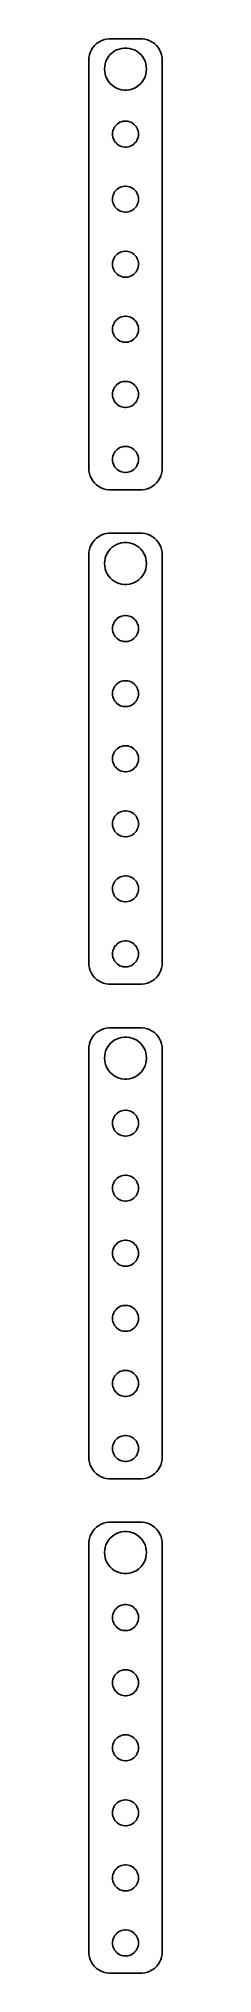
# Model space of a CAD drawing. Header units: metres. Extents: x -8 to 8, y -52 to 394.
import ezdxf

# ---------------------------------------------------------------- set-up
doc = ezdxf.new("R2010")
doc.units = ezdxf.units.M

msp = doc.modelspace()

# ---------------------------------------------------------------- linework, layer by layer
for p, q in [((-6.68712, 392.853), (-7.14484, 392.423)), ((-6.17912, 393.222), (-6.68712, 392.853)), ((-5.62889, 393.524), (-6.17912, 393.222)), ((-5.04507, 393.755), (-5.62889, 393.524)), ((-4.4369, 393.911), (-5.04507, 393.755)), ((-3.81395, 393.99), (-4.4369, 393.911)), ((3.81395, 393.99), (-3.81395, 393.99)), ((4.4369, 393.911), (3.81395, 393.99)), ((5.04507, 393.755), (4.4369, 393.911)), ((5.62889, 393.524), (5.04507, 393.755)), ((6.17912, 393.222), (5.62889, 393.524)), ((6.68712, 392.853), (6.17912, 393.222)), ((7.14484, 392.423), (6.68712, 392.853)), ((-8.46057, 389.627), (-8.5, 389)), ((-8.5, 389), (-8.5, 295)), ((-8.34291, 390.243), (-8.46057, 389.627)), ((-8.14888, 390.841), (-8.34291, 390.243)), ((-7.88153, 391.409), (-8.14888, 390.841)), ((-7.54507, 391.939), (-7.88153, 391.409)), ((-7.14484, 392.423), (-7.54507, 391.939)), ((-4.81175, 387.608), (-4.69762, 388.206)), ((-4.69762, 388.206), (-4.50941, 388.785)), ((-4.50941, 388.785), (-4.25008, 389.337)), ((-4.25008, 389.337), (-3.92372, 389.851)), ((-3.92372, 389.851), (-3.53549, 390.32)), ((-3.53549, 390.32), (-3.09149, 390.737)), ((-3.09149, 390.737), (-2.59875, 391.095)), ((-2.59875, 391.095), (-2.06502, 391.388)), ((-2.06502, 391.388), (-1.49872, 391.613)), ((-1.49872, 391.613), (-0.908798, 391.764)), ((-0.908798, 391.764), (-0.30452, 391.84)), ((-0.30452, 391.84), (0.30452, 391.84)), ((0.30452, 391.84), (0.908798, 391.764)), ((0.908798, 391.764), (1.49872, 391.613)), ((1.49872, 391.613), (2.06502, 391.388)), ((2.06502, 391.388), (2.59875, 391.095)), ((2.59875, 391.095), (3.09149, 390.737)), ((3.09149, 390.737), (3.53549, 390.32)), ((3.53549, 390.32), (3.92372, 389.851)), ((3.92372, 389.851), (4.25008, 389.337)), ((4.25008, 389.337), (4.50941, 388.785)), ((4.50941, 388.785), (4.69762, 388.206)), ((4.69762, 388.206), (4.81175, 387.608)), ((7.54507, 391.939), (7.14484, 392.423)), ((7.88153, 391.409), (7.54507, 391.939)), ((8.14888, 390.841), (7.88153, 391.409)), ((8.34291, 390.243), (8.14888, 390.841)), ((8.46057, 389.627), (8.34291, 390.243)), ((8.5, 389), (8.46057, 389.627)), ((8.5, 295), (8.5, 389)), ((-4.84999, 387), (-4.81175, 387.608)), ((-4.81175, 386.392), (-4.84999, 387)), ((-4.69762, 385.794), (-4.81175, 386.392)), ((-4.50941, 385.215), (-4.69762, 385.794)), ((-4.25008, 384.663), (-4.50941, 385.215)), ((-3.92372, 384.149), (-4.25008, 384.663)), ((-3.53549, 383.68), (-3.92372, 384.149)), ((-3.09149, 383.263), (-3.53549, 383.68)), ((3.53549, 383.68), (3.09149, 383.263)), ((3.92372, 384.149), (3.53549, 383.68)), ((4.25008, 384.663), (3.92372, 384.149)), ((4.50941, 385.215), (4.25008, 384.663)), ((4.69762, 385.794), (4.50941, 385.215)), ((4.81175, 386.392), (4.69762, 385.794)), ((4.81175, 387.608), (4.84999, 387)), ((4.84999, 387), (4.81175, 386.392)), ((-2.59875, 382.905), (-3.09149, 383.263)), ((-2.06502, 382.612), (-2.59875, 382.905)), ((-1.49872, 382.387), (-2.06502, 382.612)), ((-0.908798, 382.236), (-1.49872, 382.387)), ((-0.30452, 382.16), (-0.908798, 382.236)), ((0.30452, 382.16), (-0.30452, 382.16)), ((0.908798, 382.236), (0.30452, 382.16)), ((1.49872, 382.387), (0.908798, 382.236)), ((2.06502, 382.612), (1.49872, 382.387)), ((2.59875, 382.905), (2.06502, 382.612)), ((3.09149, 383.263), (2.59875, 382.905)), ((-1.60747, 374.533), (-1.27733, 374.714)), ((-1.27733, 374.714), (-0.927048, 374.853)), ((-0.927048, 374.853), (-0.562134, 374.947)), ((-0.562134, 374.947), (-0.18837, 374.994)), ((-0.18837, 374.994), (0.18837, 374.994)), ((0.18837, 374.994), (0.562134, 374.947)), ((0.562134, 374.947), (0.927048, 374.853)), ((0.927048, 374.853), (1.27733, 374.714)), ((1.27733, 374.714), (1.60747, 374.533)), ((-3, 372), (-2.97633, 372.376)), ((-2.97633, 371.624), (-3, 372)), ((-2.97633, 372.376), (-2.90575, 372.746)), ((-2.90575, 371.254), (-2.97633, 371.624)), ((-2.90575, 372.746), (-2.78932, 373.104)), ((-2.78932, 370.896), (-2.90575, 371.254)), ((-2.78932, 373.104), (-2.62891, 373.445)), ((-2.62891, 370.555), (-2.78932, 370.896)), ((-2.62891, 373.445), (-2.42705, 373.763)), ((-2.42705, 370.237), (-2.62891, 370.555)), ((-2.42705, 373.763), (-2.1869, 374.054)), ((-2.1869, 369.946), (-2.42705, 370.237)), ((-2.1869, 374.054), (-1.91226, 374.312)), ((-1.91226, 374.312), (-1.60747, 374.533)), ((1.60747, 374.533), (1.91226, 374.312)), ((1.91226, 374.312), (2.1869, 374.054)), ((2.1869, 374.054), (2.42705, 373.763)), ((2.42705, 370.237), (2.1869, 369.946)), ((2.42705, 373.763), (2.62891, 373.445)), ((2.62891, 370.555), (2.42705, 370.237)), ((2.62891, 373.445), (2.78932, 373.104)), ((2.78932, 370.896), (2.62891, 370.555)), ((2.78932, 373.104), (2.90575, 372.746)), ((2.90575, 371.254), (2.78932, 370.896)), ((2.90575, 372.746), (2.97633, 372.376)), ((2.97633, 371.624), (2.90575, 371.254)), ((2.97633, 372.376), (3, 372)), ((3, 372), (2.97633, 371.624)), ((-1.91226, 369.688), (-2.1869, 369.946)), ((-1.60747, 369.467), (-1.91226, 369.688)), ((-1.27733, 369.286), (-1.60747, 369.467)), ((-0.927048, 369.147), (-1.27733, 369.286)), ((-0.562134, 369.053), (-0.927048, 369.147)), ((-0.18837, 369.006), (-0.562134, 369.053)), ((0.18837, 369.006), (-0.18837, 369.006)), ((0.562134, 369.053), (0.18837, 369.006)), ((0.927048, 369.147), (0.562134, 369.053)), ((1.27733, 369.286), (0.927048, 369.147)), ((1.60747, 369.467), (1.27733, 369.286)), ((1.91226, 369.688), (1.60747, 369.467)), ((2.1869, 369.946), (1.91226, 369.688)), ((-3, 357), (-2.97633, 357.376)), ((-2.97633, 356.624), (-3, 357)), ((-2.97633, 357.376), (-2.90575, 357.746)), ((-2.90575, 357.746), (-2.78932, 358.104)), ((-2.78932, 358.104), (-2.62891, 358.445)), ((-2.62891, 358.445), (-2.42705, 358.763)), ((-2.42705, 358.763), (-2.1869, 359.054)), ((-2.1869, 359.054), (-1.91226, 359.312)), ((-1.91226, 359.312), (-1.60747, 359.533)), ((-1.60747, 359.533), (-1.27733, 359.714)), ((-1.27733, 359.714), (-0.927048, 359.853)), ((-0.927048, 359.853), (-0.562134, 359.947)), ((-0.562134, 359.947), (-0.18837, 359.994)), ((-0.18837, 359.994), (0.18837, 359.994)), ((0.18837, 359.994), (0.562134, 359.947)), ((0.562134, 359.947), (0.927048, 359.853)), ((0.927048, 359.853), (1.27733, 359.714)), ((1.27733, 359.714), (1.60747, 359.533)), ((1.60747, 359.533), (1.91226, 359.312)), ((1.91226, 359.312), (2.1869, 359.054)), ((2.1869, 359.054), (2.42705, 358.763)), ((2.42705, 358.763), (2.62891, 358.445)), ((2.62891, 358.445), (2.78932, 358.104)), ((2.78932, 358.104), (2.90575, 357.746)), ((2.90575, 357.746), (2.97633, 357.376)), ((2.97633, 357.376), (3, 357)), ((3, 357), (2.97633, 356.624)), ((-2.90575, 356.254), (-2.97633, 356.624)), ((-2.78932, 355.896), (-2.90575, 356.254)), ((-2.62891, 355.555), (-2.78932, 355.896)), ((-2.42705, 355.237), (-2.62891, 355.555)), ((-2.1869, 354.946), (-2.42705, 355.237)), ((-1.91226, 354.688), (-2.1869, 354.946)), ((-1.60747, 354.467), (-1.91226, 354.688)), ((-1.27733, 354.286), (-1.60747, 354.467)), ((-0.927048, 354.147), (-1.27733, 354.286)), ((-0.562134, 354.053), (-0.927048, 354.147)), ((-0.18837, 354.006), (-0.562134, 354.053)), ((0.18837, 354.006), (-0.18837, 354.006)), ((0.562134, 354.053), (0.18837, 354.006)), ((0.927048, 354.147), (0.562134, 354.053)), ((1.27733, 354.286), (0.927048, 354.147)), ((1.60747, 354.467), (1.27733, 354.286)), ((1.91226, 354.688), (1.60747, 354.467)), ((2.1869, 354.946), (1.91226, 354.688)), ((2.42705, 355.237), (2.1869, 354.946)), ((2.62891, 355.555), (2.42705, 355.237)), ((2.78932, 355.896), (2.62891, 355.555)), ((2.90575, 356.254), (2.78932, 355.896)), ((2.97633, 356.624), (2.90575, 356.254)), ((-2.78932, 343.104), (-2.62891, 343.445)), ((-2.62891, 343.445), (-2.42705, 343.763)), ((-2.42705, 343.763), (-2.1869, 344.054)), ((-2.1869, 344.054), (-1.91226, 344.312)), ((-1.91226, 344.312), (-1.60747, 344.533)), ((-1.60747, 344.533), (-1.27733, 344.714)), ((-1.27733, 344.714), (-0.927048, 344.853)), ((-0.927048, 344.853), (-0.562134, 344.947)), ((-0.562134, 344.947), (-0.18837, 344.994)), ((-0.18837, 344.994), (0.18837, 344.994)), ((0.18837, 344.994), (0.562134, 344.947)), ((0.562134, 344.947), (0.927048, 344.853)), ((0.927048, 344.853), (1.27733, 344.714)), ((1.27733, 344.714), (1.60747, 344.533)), ((1.60747, 344.533), (1.91226, 344.312)), ((1.91226, 344.312), (2.1869, 344.054)), ((2.1869, 344.054), (2.42705, 343.763)), ((2.42705, 343.763), (2.62891, 343.445)), ((2.62891, 343.445), (2.78932, 343.104)), ((-3, 342), (-2.97633, 342.376)), ((-2.97633, 341.624), (-3, 342)), ((-2.97633, 342.376), (-2.90575, 342.746)), ((-2.90575, 341.254), (-2.97633, 341.624)), ((-2.90575, 342.746), (-2.78932, 343.104)), ((-2.78932, 340.896), (-2.90575, 341.254)), ((-2.62891, 340.555), (-2.78932, 340.896)), ((-2.42705, 340.237), (-2.62891, 340.555)), ((-2.1869, 339.946), (-2.42705, 340.237)), ((-1.91226, 339.688), (-2.1869, 339.946)), ((-1.60747, 339.467), (-1.91226, 339.688)), ((-1.27733, 339.286), (-1.60747, 339.467)), ((-0.927048, 339.147), (-1.27733, 339.286)), ((-0.562134, 339.053), (-0.927048, 339.147)), ((-0.18837, 339.006), (-0.562134, 339.053)), ((0.18837, 339.006), (-0.18837, 339.006)), ((0.562134, 339.053), (0.18837, 339.006)), ((0.927048, 339.147), (0.562134, 339.053)), ((1.27733, 339.286), (0.927048, 339.147)), ((1.60747, 339.467), (1.27733, 339.286)), ((1.91226, 339.688), (1.60747, 339.467)), ((2.1869, 339.946), (1.91226, 339.688)), ((2.42705, 340.237), (2.1869, 339.946)), ((2.62891, 340.555), (2.42705, 340.237)), ((2.78932, 340.896), (2.62891, 340.555)), ((2.78932, 343.104), (2.90575, 342.746)), ((2.90575, 341.254), (2.78932, 340.896)), ((2.90575, 342.746), (2.97633, 342.376)), ((2.97633, 341.624), (2.90575, 341.254)), ((2.97633, 342.376), (3, 342)), ((3, 342), (2.97633, 341.624)), ((-3, 327), (-2.97633, 327.376)), ((-2.97633, 326.624), (-3, 327)), ((-2.97633, 327.376), (-2.90575, 327.746)), ((-2.90575, 326.254), (-2.97633, 326.624)), ((-2.90575, 327.746), (-2.78932, 328.104)), ((-2.78932, 325.896), (-2.90575, 326.254)), ((-2.78932, 328.104), (-2.62891, 328.445)), ((-2.62891, 325.555), (-2.78932, 325.896)), ((-2.62891, 328.445), (-2.42705, 328.763)), ((-2.42705, 328.763), (-2.1869, 329.054)), ((-2.1869, 329.054), (-1.91226, 329.312)), ((-1.91226, 329.312), (-1.60747, 329.533)), ((-1.60747, 329.533), (-1.27733, 329.714)), ((-1.27733, 329.714), (-0.927048, 329.853)), ((-0.927048, 329.853), (-0.562134, 329.947)), ((-0.562134, 329.947), (-0.18837, 329.994)), ((-0.18837, 329.994), (0.18837, 329.994)), ((0.18837, 329.994), (0.562134, 329.947)), ((0.562134, 329.947), (0.927048, 329.853)), ((0.927048, 329.853), (1.27733, 329.714)), ((1.27733, 329.714), (1.60747, 329.533)), ((1.60747, 329.533), (1.91226, 329.312)), ((1.91226, 329.312), (2.1869, 329.054)), ((2.1869, 329.054), (2.42705, 328.763)), ((2.42705, 328.763), (2.62891, 328.445)), ((2.62891, 328.445), (2.78932, 328.104)), ((2.78932, 325.896), (2.62891, 325.555)), ((2.78932, 328.104), (2.90575, 327.746)), ((2.90575, 326.254), (2.78932, 325.896)), ((2.90575, 327.746), (2.97633, 327.376)), ((2.97633, 326.624), (2.90575, 326.254)), ((2.97633, 327.376), (3, 327)), ((3, 327), (2.97633, 326.624)), ((-2.42705, 325.237), (-2.62891, 325.555)), ((-2.1869, 324.946), (-2.42705, 325.237)), ((-1.91226, 324.688), (-2.1869, 324.946)), ((-1.60747, 324.467), (-1.91226, 324.688)), ((-1.27733, 324.286), (-1.60747, 324.467)), ((-0.927048, 324.147), (-1.27733, 324.286)), ((-0.562134, 324.053), (-0.927048, 324.147)), ((-0.18837, 324.006), (-0.562134, 324.053)), ((0.18837, 324.006), (-0.18837, 324.006)), ((0.562134, 324.053), (0.18837, 324.006)), ((0.927048, 324.147), (0.562134, 324.053)), ((1.27733, 324.286), (0.927048, 324.147)), ((1.60747, 324.467), (1.27733, 324.286)), ((1.91226, 324.688), (1.60747, 324.467)), ((2.1869, 324.946), (1.91226, 324.688)), ((2.42705, 325.237), (2.1869, 324.946)), ((2.62891, 325.555), (2.42705, 325.237)), ((-3, 312), (-2.97633, 312.376)), ((-2.97633, 312.376), (-2.90575, 312.746)), ((-2.90575, 312.746), (-2.78932, 313.104)), ((-2.78932, 313.104), (-2.62891, 313.445)), ((-2.62891, 313.445), (-2.42705, 313.763)), ((-2.42705, 313.763), (-2.1869, 314.054)), ((-2.1869, 314.054), (-1.91226, 314.312)), ((-1.91226, 314.312), (-1.60747, 314.533)), ((-1.60747, 314.533), (-1.27733, 314.714)), ((-1.27733, 314.714), (-0.927048, 314.853)), ((-0.927048, 314.853), (-0.562134, 314.947)), ((-0.562134, 314.947), (-0.18837, 314.994)), ((-0.18837, 314.994), (0.18837, 314.994)), ((0.18837, 314.994), (0.562134, 314.947)), ((0.562134, 314.947), (0.927048, 314.853)), ((0.927048, 314.853), (1.27733, 314.714)), ((1.27733, 314.714), (1.60747, 314.533)), ((1.60747, 314.533), (1.91226, 314.312)), ((1.91226, 314.312), (2.1869, 314.054)), ((2.1869, 314.054), (2.42705, 313.763)), ((2.42705, 313.763), (2.62891, 313.445)), ((2.62891, 313.445), (2.78932, 313.104)), ((2.78932, 313.104), (2.90575, 312.746)), ((2.90575, 312.746), (2.97633, 312.376)), ((2.97633, 312.376), (3, 312)), ((-2.97633, 311.624), (-3, 312)), ((-2.90575, 311.254), (-2.97633, 311.624)), ((-2.78932, 310.896), (-2.90575, 311.254)), ((-2.62891, 310.555), (-2.78932, 310.896)), ((-2.42705, 310.237), (-2.62891, 310.555)), ((-2.1869, 309.946), (-2.42705, 310.237)), ((-1.91226, 309.688), (-2.1869, 309.946)), ((-1.60747, 309.467), (-1.91226, 309.688)), ((-1.27733, 309.286), (-1.60747, 309.467)), ((-0.927048, 309.147), (-1.27733, 309.286)), ((-0.562134, 309.053), (-0.927048, 309.147)), ((-0.18837, 309.006), (-0.562134, 309.053)), ((0.18837, 309.006), (-0.18837, 309.006)), ((0.562134, 309.053), (0.18837, 309.006)), ((0.927048, 309.147), (0.562134, 309.053)), ((1.27733, 309.286), (0.927048, 309.147)), ((1.60747, 309.467), (1.27733, 309.286)), ((1.91226, 309.688), (1.60747, 309.467)), ((2.1869, 309.946), (1.91226, 309.688)), ((2.42705, 310.237), (2.1869, 309.946)), ((2.62891, 310.555), (2.42705, 310.237)), ((2.78932, 310.896), (2.62891, 310.555)), ((2.90575, 311.254), (2.78932, 310.896)), ((2.97633, 311.624), (2.90575, 311.254)), ((3, 312), (2.97633, 311.624)), ((-2.42705, 298.763), (-2.1869, 299.054)), ((-2.1869, 299.054), (-1.91226, 299.312)), ((-1.91226, 299.312), (-1.60747, 299.533)), ((-1.60747, 299.533), (-1.27733, 299.714)), ((-1.27733, 299.714), (-0.927048, 299.853)), ((-0.927048, 299.853), (-0.562134, 299.947)), ((-0.562134, 299.947), (-0.18837, 299.994)), ((-0.18837, 299.994), (0.18837, 299.994)), ((0.18837, 299.994), (0.562134, 299.947)), ((0.562134, 299.947), (0.927048, 299.853)), ((0.927048, 299.853), (1.27733, 299.714)), ((1.27733, 299.714), (1.60747, 299.533)), ((1.60747, 299.533), (1.91226, 299.312)), ((1.91226, 299.312), (2.1869, 299.054)), ((2.1869, 299.054), (2.42705, 298.763)), ((-8.5, 295), (-8.46057, 294.373)), ((-8.46057, 294.373), (-8.34291, 293.757)), ((-3, 297), (-2.97633, 297.376)), ((-2.97633, 296.624), (-3, 297)), ((-2.97633, 297.376), (-2.90575, 297.746)), ((-2.90575, 296.254), (-2.97633, 296.624)), ((-2.90575, 297.746), (-2.78932, 298.104)), ((-2.78932, 295.896), (-2.90575, 296.254)), ((-2.78932, 298.104), (-2.62891, 298.445)), ((-2.62891, 295.555), (-2.78932, 295.896)), ((-2.62891, 298.445), (-2.42705, 298.763)), ((-2.42705, 295.237), (-2.62891, 295.555)), ((-2.1869, 294.946), (-2.42705, 295.237)), ((-1.91226, 294.688), (-2.1869, 294.946)), ((-1.60747, 294.467), (-1.91226, 294.688)), ((-1.27733, 294.286), (-1.60747, 294.467)), ((1.60747, 294.467), (1.27733, 294.286)), ((1.91226, 294.688), (1.60747, 294.467)), ((2.1869, 294.946), (1.91226, 294.688)), ((2.42705, 295.237), (2.1869, 294.946)), ((2.42705, 298.763), (2.62891, 298.445)), ((2.62891, 295.555), (2.42705, 295.237)), ((2.62891, 298.445), (2.78932, 298.104)), ((2.78932, 295.896), (2.62891, 295.555)), ((2.78932, 298.104), (2.90575, 297.746)), ((2.90575, 296.254), (2.78932, 295.896)), ((2.90575, 297.746), (2.97633, 297.376)), ((2.97633, 296.624), (2.90575, 296.254)), ((2.97633, 297.376), (3, 297)), ((3, 297), (2.97633, 296.624)), ((8.34291, 293.757), (8.46057, 294.373)), ((8.46057, 294.373), (8.5, 295)), ((-8.34291, 293.757), (-8.14888, 293.159)), ((-8.14888, 293.159), (-7.88153, 292.591)), ((-7.88153, 292.591), (-7.54507, 292.061)), ((-7.54507, 292.061), (-7.14484, 291.577)), ((-7.14484, 291.577), (-6.68712, 291.147)), ((-6.68712, 291.147), (-6.17912, 290.778)), ((-6.17912, 290.778), (-5.62889, 290.476)), ((-5.62889, 290.476), (-5.04507, 290.245)), ((-5.04507, 290.245), (-4.4369, 290.089)), ((-4.4369, 290.089), (-3.81395, 290.01)), ((-3.81395, 290.01), (3.81395, 290.01)), ((-0.927048, 294.147), (-1.27733, 294.286)), ((-0.562134, 294.053), (-0.927048, 294.147)), ((-0.18837, 294.006), (-0.562134, 294.053)), ((0.18837, 294.006), (-0.18837, 294.006)), ((0.562134, 294.053), (0.18837, 294.006)), ((0.927048, 294.147), (0.562134, 294.053)), ((1.27733, 294.286), (0.927048, 294.147)), ((3.81395, 290.01), (4.4369, 290.089)), ((4.4369, 290.089), (5.04507, 290.245)), ((5.04507, 290.245), (5.62889, 290.476)), ((5.62889, 290.476), (6.17912, 290.778)), ((6.17912, 290.778), (6.68712, 291.147)), ((6.68712, 291.147), (7.14484, 291.577)), ((7.14484, 291.577), (7.54507, 292.061)), ((7.54507, 292.061), (7.88153, 292.591)), ((7.88153, 292.591), (8.14888, 293.159)), ((8.14888, 293.159), (8.34291, 293.757)), ((-8.14888, 276.841), (-8.34291, 276.243)), ((-7.88153, 277.409), (-8.14888, 276.841)), ((-7.54507, 277.939), (-7.88153, 277.409)), ((-7.14484, 278.423), (-7.54507, 277.939)), ((-6.68712, 278.853), (-7.14484, 278.423)), ((-6.17912, 279.222), (-6.68712, 278.853)), ((-5.62889, 279.524), (-6.17912, 279.222)), ((-5.04507, 279.755), (-5.62889, 279.524)), ((-4.4369, 279.911), (-5.04507, 279.755)), ((-3.81395, 279.99), (-4.4369, 279.911)), ((3.81395, 279.99), (-3.81395, 279.99)), ((-3.53549, 276.32), (-3.09149, 276.737)), ((-3.09149, 276.737), (-2.59875, 277.095)), ((-2.59875, 277.095), (-2.06502, 277.388)), ((-2.06502, 277.388), (-1.49872, 277.613)), ((-1.49872, 277.613), (-0.908798, 277.764)), ((-0.908798, 277.764), (-0.30452, 277.84)), ((-0.30452, 277.84), (0.30452, 277.84)), ((0.30452, 277.84), (0.908798, 277.764)), ((0.908798, 277.764), (1.49872, 277.613)), ((1.49872, 277.613), (2.06502, 277.388)), ((2.06502, 277.388), (2.59875, 277.095)), ((2.59875, 277.095), (3.09149, 276.737)), ((3.09149, 276.737), (3.53549, 276.32)), ((4.4369, 279.911), (3.81395, 279.99)), ((5.04507, 279.755), (4.4369, 279.911)), ((5.62889, 279.524), (5.04507, 279.755)), ((6.17912, 279.222), (5.62889, 279.524)), ((6.68712, 278.853), (6.17912, 279.222)), ((7.14484, 278.423), (6.68712, 278.853)), ((7.54507, 277.939), (7.14484, 278.423)), ((7.88153, 277.409), (7.54507, 277.939)), ((8.14888, 276.841), (7.88153, 277.409)), ((8.34291, 276.243), (8.14888, 276.841)), ((-8.46057, 275.627), (-8.5, 275)), ((-8.5, 275), (-8.5, 181)), ((-8.34291, 276.243), (-8.46057, 275.627)), ((-4.84999, 273), (-4.81175, 273.608)), ((-4.81175, 272.392), (-4.84999, 273)), ((-4.81175, 273.608), (-4.69762, 274.206)), ((-4.69762, 271.794), (-4.81175, 272.392)), ((-4.69762, 274.206), (-4.50941, 274.785)), ((-4.50941, 274.785), (-4.25008, 275.337)), ((-4.25008, 275.337), (-3.92372, 275.851)), ((-3.92372, 275.851), (-3.53549, 276.32)), ((3.53549, 276.32), (3.92372, 275.851)), ((3.92372, 275.851), (4.25008, 275.337)), ((4.25008, 275.337), (4.50941, 274.785)), ((4.50941, 274.785), (4.69762, 274.206)), ((4.69762, 274.206), (4.81175, 273.608)), ((4.81175, 272.392), (4.69762, 271.794)), ((4.81175, 273.608), (4.84999, 273)), ((4.84999, 273), (4.81175, 272.392)), ((8.46057, 275.627), (8.34291, 276.243)), ((8.5, 275), (8.46057, 275.627)), ((8.5, 181), (8.5, 275)), ((-4.50941, 271.215), (-4.69762, 271.794)), ((-4.25008, 270.663), (-4.50941, 271.215)), ((-3.92372, 270.149), (-4.25008, 270.663)), ((-3.53549, 269.68), (-3.92372, 270.149)), ((-3.09149, 269.263), (-3.53549, 269.68)), ((-2.59875, 268.905), (-3.09149, 269.263)), ((-2.06502, 268.612), (-2.59875, 268.905)), ((-1.49872, 268.387), (-2.06502, 268.612)), ((-0.908798, 268.236), (-1.49872, 268.387)), ((-0.30452, 268.16), (-0.908798, 268.236)), ((0.30452, 268.16), (-0.30452, 268.16)), ((0.908798, 268.236), (0.30452, 268.16)), ((1.49872, 268.387), (0.908798, 268.236)), ((2.06502, 268.612), (1.49872, 268.387)), ((2.59875, 268.905), (2.06502, 268.612)), ((3.09149, 269.263), (2.59875, 268.905)), ((3.53549, 269.68), (3.09149, 269.263)), ((3.92372, 270.149), (3.53549, 269.68)), ((4.25008, 270.663), (3.92372, 270.149)), ((4.50941, 271.215), (4.25008, 270.663)), ((4.69762, 271.794), (4.50941, 271.215)), ((-2.97633, 258.376), (-2.90575, 258.746)), ((-2.90575, 258.746), (-2.78932, 259.104)), ((-2.78932, 259.104), (-2.62891, 259.445)), ((-2.62891, 259.445), (-2.42705, 259.763)), ((-2.42705, 259.763), (-2.1869, 260.054)), ((-2.1869, 260.054), (-1.91226, 260.312)), ((-1.91226, 260.312), (-1.60747, 260.533)), ((-1.60747, 260.533), (-1.27733, 260.714)), ((-1.27733, 260.714), (-0.927048, 260.853)), ((-0.927048, 260.853), (-0.562134, 260.947)), ((-0.562134, 260.947), (-0.18837, 260.994)), ((-0.18837, 260.994), (0.18837, 260.994)), ((0.18837, 260.994), (0.562134, 260.947)), ((0.562134, 260.947), (0.927048, 260.853)), ((0.927048, 260.853), (1.27733, 260.714)), ((1.27733, 260.714), (1.60747, 260.533)), ((1.60747, 260.533), (1.91226, 260.312)), ((1.91226, 260.312), (2.1869, 260.054)), ((2.1869, 260.054), (2.42705, 259.763)), ((2.42705, 259.763), (2.62891, 259.445)), ((2.62891, 259.445), (2.78932, 259.104)), ((2.78932, 259.104), (2.90575, 258.746)), ((2.90575, 258.746), (2.97633, 258.376)), ((-3, 258), (-2.97633, 258.376)), ((-2.97633, 257.624), (-3, 258)), ((-2.90575, 257.254), (-2.97633, 257.624)), ((-2.78932, 256.896), (-2.90575, 257.254)), ((-2.62891, 256.555), (-2.78932, 256.896)), ((-2.42705, 256.237), (-2.62891, 256.555)), ((-2.1869, 255.946), (-2.42705, 256.237)), ((-1.91226, 255.688), (-2.1869, 255.946)), ((-1.60747, 255.467), (-1.91226, 255.688)), ((-1.27733, 255.286), (-1.60747, 255.467)), ((-0.927048, 255.147), (-1.27733, 255.286)), ((-0.562134, 255.053), (-0.927048, 255.147)), ((-0.18837, 255.006), (-0.562134, 255.053)), ((0.18837, 255.006), (-0.18837, 255.006)), ((0.562134, 255.053), (0.18837, 255.006)), ((0.927048, 255.147), (0.562134, 255.053)), ((1.27733, 255.286), (0.927048, 255.147)), ((1.60747, 255.467), (1.27733, 255.286)), ((1.91226, 255.688), (1.60747, 255.467)), ((2.1869, 255.946), (1.91226, 255.688)), ((2.42705, 256.237), (2.1869, 255.946)), ((2.62891, 256.555), (2.42705, 256.237)), ((2.78932, 256.896), (2.62891, 256.555)), ((2.90575, 257.254), (2.78932, 256.896)), ((2.97633, 257.624), (2.90575, 257.254)), ((2.97633, 258.376), (3, 258)), ((3, 258), (2.97633, 257.624)), ((-2.1869, 245.054), (-1.91226, 245.312)), ((-1.91226, 245.312), (-1.60747, 245.533)), ((-1.60747, 245.533), (-1.27733, 245.714)), ((-1.27733, 245.714), (-0.927048, 245.853)), ((-0.927048, 245.853), (-0.562134, 245.947)), ((-0.562134, 245.947), (-0.18837, 245.994)), ((-0.18837, 245.994), (0.18837, 245.994)), ((0.18837, 245.994), (0.562134, 245.947)), ((0.562134, 245.947), (0.927048, 245.853)), ((0.927048, 245.853), (1.27733, 245.714)), ((1.27733, 245.714), (1.60747, 245.533)), ((1.60747, 245.533), (1.91226, 245.312)), ((1.91226, 245.312), (2.1869, 245.054)), ((-3, 243), (-2.97633, 243.376)), ((-2.97633, 242.624), (-3, 243)), ((-2.97633, 243.376), (-2.90575, 243.746)), ((-2.90575, 242.254), (-2.97633, 242.624)), ((-2.90575, 243.746), (-2.78932, 244.104)), ((-2.78932, 241.896), (-2.90575, 242.254)), ((-2.78932, 244.104), (-2.62891, 244.445)), ((-2.62891, 241.555), (-2.78932, 241.896)), ((-2.62891, 244.445), (-2.42705, 244.763)), ((-2.42705, 241.237), (-2.62891, 241.555)), ((-2.42705, 244.763), (-2.1869, 245.054)), ((-2.1869, 240.946), (-2.42705, 241.237)), ((-1.91226, 240.688), (-2.1869, 240.946)), ((2.1869, 240.946), (1.91226, 240.688)), ((2.1869, 245.054), (2.42705, 244.763)), ((2.42705, 241.237), (2.1869, 240.946)), ((2.42705, 244.763), (2.62891, 244.445)), ((2.62891, 241.555), (2.42705, 241.237)), ((2.62891, 244.445), (2.78932, 244.104)), ((2.78932, 241.896), (2.62891, 241.555)), ((2.78932, 244.104), (2.90575, 243.746)), ((2.90575, 242.254), (2.78932, 241.896)), ((2.90575, 243.746), (2.97633, 243.376)), ((2.97633, 242.624), (2.90575, 242.254)), ((2.97633, 243.376), (3, 243)), ((3, 243), (2.97633, 242.624)), ((-1.60747, 240.467), (-1.91226, 240.688)), ((-1.27733, 240.286), (-1.60747, 240.467)), ((-0.927048, 240.147), (-1.27733, 240.286)), ((-0.562134, 240.053), (-0.927048, 240.147)), ((-0.18837, 240.006), (-0.562134, 240.053)), ((0.18837, 240.006), (-0.18837, 240.006)), ((0.562134, 240.053), (0.18837, 240.006)), ((0.927048, 240.147), (0.562134, 240.053)), ((1.27733, 240.286), (0.927048, 240.147)), ((1.60747, 240.467), (1.27733, 240.286)), ((1.91226, 240.688), (1.60747, 240.467)), ((-3, 228), (-2.97633, 228.376)), ((-2.97633, 227.624), (-3, 228)), ((-2.97633, 228.376), (-2.90575, 228.746)), ((-2.90575, 227.254), (-2.97633, 227.624)), ((-2.90575, 228.746), (-2.78932, 229.104)), ((-2.78932, 229.104), (-2.62891, 229.445)), ((-2.62891, 229.445), (-2.42705, 229.763)), ((-2.42705, 229.763), (-2.1869, 230.054)), ((-2.1869, 230.054), (-1.91226, 230.312)), ((-1.91226, 230.312), (-1.60747, 230.533)), ((-1.60747, 230.533), (-1.27733, 230.714)), ((-1.27733, 230.714), (-0.927048, 230.853)), ((-0.927048, 230.853), (-0.562134, 230.947)), ((-0.562134, 230.947), (-0.18837, 230.994)), ((-0.18837, 230.994), (0.18837, 230.994)), ((0.18837, 230.994), (0.562134, 230.947)), ((0.562134, 230.947), (0.927048, 230.853)), ((0.927048, 230.853), (1.27733, 230.714)), ((1.27733, 230.714), (1.60747, 230.533)), ((1.60747, 230.533), (1.91226, 230.312)), ((1.91226, 230.312), (2.1869, 230.054)), ((2.1869, 230.054), (2.42705, 229.763)), ((2.42705, 229.763), (2.62891, 229.445)), ((2.62891, 229.445), (2.78932, 229.104)), ((2.78932, 229.104), (2.90575, 228.746)), ((2.90575, 228.746), (2.97633, 228.376)), ((2.97633, 227.624), (2.90575, 227.254)), ((2.97633, 228.376), (3, 228)), ((3, 228), (2.97633, 227.624)), ((-2.78932, 226.896), (-2.90575, 227.254)), ((-2.62891, 226.555), (-2.78932, 226.896)), ((-2.42705, 226.237), (-2.62891, 226.555)), ((-2.1869, 225.946), (-2.42705, 226.237)), ((-1.91226, 225.688), (-2.1869, 225.946)), ((-1.60747, 225.467), (-1.91226, 225.688)), ((-1.27733, 225.286), (-1.60747, 225.467)), ((-0.927048, 225.147), (-1.27733, 225.286)), ((-0.562134, 225.053), (-0.927048, 225.147)), ((-0.18837, 225.006), (-0.562134, 225.053)), ((0.18837, 225.006), (-0.18837, 225.006)), ((0.562134, 225.053), (0.18837, 225.006)), ((0.927048, 225.147), (0.562134, 225.053)), ((1.27733, 225.286), (0.927048, 225.147)), ((1.60747, 225.467), (1.27733, 225.286)), ((1.91226, 225.688), (1.60747, 225.467)), ((2.1869, 225.946), (1.91226, 225.688)), ((2.42705, 226.237), (2.1869, 225.946)), ((2.62891, 226.555), (2.42705, 226.237)), ((2.78932, 226.896), (2.62891, 226.555)), ((2.90575, 227.254), (2.78932, 226.896)), ((-2.90575, 213.746), (-2.78932, 214.104)), ((-2.78932, 214.104), (-2.62891, 214.445)), ((-2.62891, 214.445), (-2.42705, 214.763)), ((-2.42705, 214.763), (-2.1869, 215.054)), ((-2.1869, 215.054), (-1.91226, 215.312)), ((-1.91226, 215.312), (-1.60747, 215.533)), ((-1.60747, 215.533), (-1.27733, 215.714)), ((-1.27733, 215.714), (-0.927048, 215.853)), ((-0.927048, 215.853), (-0.562134, 215.947)), ((-0.562134, 215.947), (-0.18837, 215.994)), ((-0.18837, 215.994), (0.18837, 215.994)), ((0.18837, 215.994), (0.562134, 215.947)), ((0.562134, 215.947), (0.927048, 215.853)), ((0.927048, 215.853), (1.27733, 215.714)), ((1.27733, 215.714), (1.60747, 215.533)), ((1.60747, 215.533), (1.91226, 215.312)), ((1.91226, 215.312), (2.1869, 215.054)), ((2.1869, 215.054), (2.42705, 214.763)), ((2.42705, 214.763), (2.62891, 214.445)), ((2.62891, 214.445), (2.78932, 214.104)), ((2.78932, 214.104), (2.90575, 213.746)), ((-3, 213), (-2.97633, 213.376)), ((-2.97633, 212.624), (-3, 213)), ((-2.97633, 213.376), (-2.90575, 213.746)), ((-2.90575, 212.254), (-2.97633, 212.624)), ((-2.78932, 211.896), (-2.90575, 212.254)), ((-2.62891, 211.555), (-2.78932, 211.896)), ((-2.42705, 211.237), (-2.62891, 211.555)), ((-2.1869, 210.946), (-2.42705, 211.237)), ((-1.91226, 210.688), (-2.1869, 210.946)), ((-1.60747, 210.467), (-1.91226, 210.688)), ((-1.27733, 210.286), (-1.60747, 210.467)), ((-0.927048, 210.147), (-1.27733, 210.286)), ((-0.562134, 210.053), (-0.927048, 210.147)), ((-0.18837, 210.006), (-0.562134, 210.053)), ((0.18837, 210.006), (-0.18837, 210.006)), ((0.562134, 210.053), (0.18837, 210.006)), ((0.927048, 210.147), (0.562134, 210.053)), ((1.27733, 210.286), (0.927048, 210.147)), ((1.60747, 210.467), (1.27733, 210.286)), ((1.91226, 210.688), (1.60747, 210.467)), ((2.1869, 210.946), (1.91226, 210.688)), ((2.42705, 211.237), (2.1869, 210.946)), ((2.62891, 211.555), (2.42705, 211.237)), ((2.78932, 211.896), (2.62891, 211.555)), ((2.90575, 212.254), (2.78932, 211.896)), ((2.90575, 213.746), (2.97633, 213.376)), ((2.97633, 212.624), (2.90575, 212.254)), ((2.97633, 213.376), (3, 213)), ((3, 213), (2.97633, 212.624)), ((-1.60747, 200.533), (-1.27733, 200.714)), ((-1.27733, 200.714), (-0.927048, 200.853)), ((-0.927048, 200.853), (-0.562134, 200.947)), ((-0.562134, 200.947), (-0.18837, 200.994)), ((-0.18837, 200.994), (0.18837, 200.994)), ((0.18837, 200.994), (0.562134, 200.947)), ((0.562134, 200.947), (0.927048, 200.853)), ((0.927048, 200.853), (1.27733, 200.714)), ((1.27733, 200.714), (1.60747, 200.533)), ((-3, 198), (-2.97633, 198.376)), ((-2.97633, 197.624), (-3, 198)), ((-2.97633, 198.376), (-2.90575, 198.746)), ((-2.90575, 197.254), (-2.97633, 197.624)), ((-2.90575, 198.746), (-2.78932, 199.104)), ((-2.78932, 196.896), (-2.90575, 197.254)), ((-2.78932, 199.104), (-2.62891, 199.445)), ((-2.62891, 196.555), (-2.78932, 196.896)), ((-2.62891, 199.445), (-2.42705, 199.763)), ((-2.42705, 196.237), (-2.62891, 196.555)), ((-2.42705, 199.763), (-2.1869, 200.054)), ((-2.1869, 195.946), (-2.42705, 196.237)), ((-2.1869, 200.054), (-1.91226, 200.312)), ((-1.91226, 200.312), (-1.60747, 200.533)), ((1.60747, 200.533), (1.91226, 200.312)), ((1.91226, 200.312), (2.1869, 200.054)), ((2.1869, 200.054), (2.42705, 199.763)), ((2.42705, 196.237), (2.1869, 195.946)), ((2.42705, 199.763), (2.62891, 199.445)), ((2.62891, 196.555), (2.42705, 196.237)), ((2.62891, 199.445), (2.78932, 199.104)), ((2.78932, 196.896), (2.62891, 196.555)), ((2.78932, 199.104), (2.90575, 198.746)), ((2.90575, 197.254), (2.78932, 196.896)), ((2.90575, 198.746), (2.97633, 198.376)), ((2.97633, 197.624), (2.90575, 197.254)), ((2.97633, 198.376), (3, 198)), ((3, 198), (2.97633, 197.624)), ((-1.91226, 195.688), (-2.1869, 195.946)), ((-1.60747, 195.467), (-1.91226, 195.688)), ((-1.27733, 195.286), (-1.60747, 195.467)), ((-0.927048, 195.147), (-1.27733, 195.286)), ((-0.562134, 195.053), (-0.927048, 195.147)), ((-0.18837, 195.006), (-0.562134, 195.053)), ((0.18837, 195.006), (-0.18837, 195.006)), ((0.562134, 195.053), (0.18837, 195.006)), ((0.927048, 195.147), (0.562134, 195.053)), ((1.27733, 195.286), (0.927048, 195.147)), ((1.60747, 195.467), (1.27733, 195.286)), ((1.91226, 195.688), (1.60747, 195.467)), ((2.1869, 195.946), (1.91226, 195.688)), ((-3, 183), (-2.97633, 183.376)), ((-2.97633, 182.624), (-3, 183)), ((-2.97633, 183.376), (-2.90575, 183.746)), ((-2.90575, 183.746), (-2.78932, 184.104)), ((-2.78932, 184.104), (-2.62891, 184.445)), ((-2.62891, 184.445), (-2.42705, 184.763)), ((-2.42705, 184.763), (-2.1869, 185.054)), ((-2.1869, 185.054), (-1.91226, 185.312)), ((-1.91226, 185.312), (-1.60747, 185.533)), ((-1.60747, 185.533), (-1.27733, 185.714)), ((-1.27733, 185.714), (-0.927048, 185.853)), ((-0.927048, 185.853), (-0.562134, 185.947)), ((-0.562134, 185.947), (-0.18837, 185.994)), ((-0.18837, 185.994), (0.18837, 185.994)), ((0.18837, 185.994), (0.562134, 185.947)), ((0.562134, 185.947), (0.927048, 185.853)), ((0.927048, 185.853), (1.27733, 185.714)), ((1.27733, 185.714), (1.60747, 185.533)), ((1.60747, 185.533), (1.91226, 185.312)), ((1.91226, 185.312), (2.1869, 185.054)), ((2.1869, 185.054), (2.42705, 184.763)), ((2.42705, 184.763), (2.62891, 184.445)), ((2.62891, 184.445), (2.78932, 184.104)), ((2.78932, 184.104), (2.90575, 183.746)), ((2.90575, 183.746), (2.97633, 183.376)), ((2.97633, 183.376), (3, 183)), ((3, 183), (2.97633, 182.624)), ((-8.5, 181), (-8.46057, 180.373)), ((-8.46057, 180.373), (-8.34291, 179.757)), ((-8.34291, 179.757), (-8.14888, 179.159)), ((-8.14888, 179.159), (-7.88153, 178.591)), ((-7.88153, 178.591), (-7.54507, 178.061)), ((-2.90575, 182.254), (-2.97633, 182.624)), ((-2.78932, 181.896), (-2.90575, 182.254)), ((-2.62891, 181.555), (-2.78932, 181.896)), ((-2.42705, 181.237), (-2.62891, 181.555)), ((-2.1869, 180.946), (-2.42705, 181.237)), ((-1.91226, 180.688), (-2.1869, 180.946)), ((-1.60747, 180.467), (-1.91226, 180.688)), ((-1.27733, 180.286), (-1.60747, 180.467)), ((-0.927048, 180.147), (-1.27733, 180.286)), ((-0.562134, 180.053), (-0.927048, 180.147)), ((-0.18837, 180.006), (-0.562134, 180.053)), ((0.18837, 180.006), (-0.18837, 180.006)), ((0.562134, 180.053), (0.18837, 180.006)), ((0.927048, 180.147), (0.562134, 180.053)), ((1.27733, 180.286), (0.927048, 180.147)), ((1.60747, 180.467), (1.27733, 180.286)), ((1.91226, 180.688), (1.60747, 180.467)), ((2.1869, 180.946), (1.91226, 180.688)), ((2.42705, 181.237), (2.1869, 180.946)), ((2.62891, 181.555), (2.42705, 181.237)), ((2.78932, 181.896), (2.62891, 181.555)), ((2.90575, 182.254), (2.78932, 181.896)), ((2.97633, 182.624), (2.90575, 182.254)), ((7.54507, 178.061), (7.88153, 178.591)), ((7.88153, 178.591), (8.14888, 179.159)), ((8.14888, 179.159), (8.34291, 179.757)), ((8.34291, 179.757), (8.46057, 180.373)), ((8.46057, 180.373), (8.5, 181)), ((-7.54507, 178.061), (-7.14484, 177.577)), ((-7.14484, 177.577), (-6.68712, 177.147)), ((-6.68712, 177.147), (-6.17912, 176.778)), ((-6.17912, 176.778), (-5.62889, 176.476)), ((-5.62889, 176.476), (-5.04507, 176.245)), ((-5.04507, 176.245), (-4.4369, 176.089)), ((-4.4369, 176.089), (-3.81395, 176.01)), ((-3.81395, 176.01), (3.81395, 176.01)), ((3.81395, 176.01), (4.4369, 176.089)), ((4.4369, 176.089), (5.04507, 176.245)), ((5.04507, 176.245), (5.62889, 176.476)), ((5.62889, 176.476), (6.17912, 176.778)), ((6.17912, 176.778), (6.68712, 177.147)), ((6.68712, 177.147), (7.14484, 177.577)), ((7.14484, 177.577), (7.54507, 178.061)), ((-6.17912, 165.222), (-6.68712, 164.853)), ((-5.62889, 165.524), (-6.17912, 165.222)), ((-5.04507, 165.755), (-5.62889, 165.524)), ((-4.4369, 165.911), (-5.04507, 165.755)), ((-3.81395, 165.99), (-4.4369, 165.911)), ((3.81395, 165.99), (-3.81395, 165.99)), ((4.4369, 165.911), (3.81395, 165.99)), ((5.04507, 165.755), (4.4369, 165.911)), ((5.62889, 165.524), (5.04507, 165.755)), ((6.17912, 165.222), (5.62889, 165.524)), ((6.68712, 164.853), (6.17912, 165.222)), ((-8.46057, 161.627), (-8.5, 161)), ((-8.5, 161), (-8.5, 67)), ((-8.34291, 162.243), (-8.46057, 161.627)), ((-8.14888, 162.841), (-8.34291, 162.243)), ((-7.88153, 163.409), (-8.14888, 162.841)), ((-7.54507, 163.939), (-7.88153, 163.409)), ((-7.14484, 164.423), (-7.54507, 163.939)), ((-6.68712, 164.853), (-7.14484, 164.423)), ((-4.69762, 160.206), (-4.50941, 160.785)), ((-4.50941, 160.785), (-4.25008, 161.337)), ((-4.25008, 161.337), (-3.92372, 161.851)), ((-3.92372, 161.851), (-3.53549, 162.32)), ((-3.53549, 162.32), (-3.09149, 162.737)), ((-3.09149, 162.737), (-2.59875, 163.095)), ((-2.59875, 163.095), (-2.06502, 163.388)), ((-2.06502, 163.388), (-1.49872, 163.613)), ((-1.49872, 163.613), (-0.908798, 163.764)), ((-0.908798, 163.764), (-0.30452, 163.84)), ((-0.30452, 163.84), (0.30452, 163.84)), ((0.30452, 163.84), (0.908798, 163.764)), ((0.908798, 163.764), (1.49872, 163.613)), ((1.49872, 163.613), (2.06502, 163.388)), ((2.06502, 163.388), (2.59875, 163.095)), ((2.59875, 163.095), (3.09149, 162.737)), ((3.09149, 162.737), (3.53549, 162.32)), ((3.53549, 162.32), (3.92372, 161.851)), ((3.92372, 161.851), (4.25008, 161.337)), ((4.25008, 161.337), (4.50941, 160.785)), ((4.50941, 160.785), (4.69762, 160.206)), ((7.14484, 164.423), (6.68712, 164.853)), ((7.54507, 163.939), (7.14484, 164.423)), ((7.88153, 163.409), (7.54507, 163.939)), ((8.14888, 162.841), (7.88153, 163.409)), ((8.34291, 162.243), (8.14888, 162.841)), ((8.46057, 161.627), (8.34291, 162.243)), ((8.5, 161), (8.46057, 161.627)), ((8.5, 67), (8.5, 161)), ((-4.84999, 159), (-4.81175, 159.608)), ((-4.81175, 158.392), (-4.84999, 159)), ((-4.81175, 159.608), (-4.69762, 160.206)), ((-4.69762, 157.794), (-4.81175, 158.392)), ((-4.50941, 157.215), (-4.69762, 157.794)), ((-4.25008, 156.663), (-4.50941, 157.215)), ((-3.92372, 156.149), (-4.25008, 156.663)), ((-3.53549, 155.68), (-3.92372, 156.149)), ((3.92372, 156.149), (3.53549, 155.68)), ((4.25008, 156.663), (3.92372, 156.149)), ((4.50941, 157.215), (4.25008, 156.663)), ((4.69762, 157.794), (4.50941, 157.215)), ((4.69762, 160.206), (4.81175, 159.608)), ((4.81175, 158.392), (4.69762, 157.794)), ((4.81175, 159.608), (4.84999, 159)), ((4.84999, 159), (4.81175, 158.392)), ((-3.09149, 155.263), (-3.53549, 155.68)), ((-2.59875, 154.905), (-3.09149, 155.263)), ((-2.06502, 154.612), (-2.59875, 154.905)), ((-1.49872, 154.387), (-2.06502, 154.612)), ((-0.908798, 154.236), (-1.49872, 154.387)), ((-0.30452, 154.16), (-0.908798, 154.236)), ((0.30452, 154.16), (-0.30452, 154.16)), ((0.908798, 154.236), (0.30452, 154.16)), ((1.49872, 154.387), (0.908798, 154.236)), ((2.06502, 154.612), (1.49872, 154.387)), ((2.59875, 154.905), (2.06502, 154.612)), ((3.09149, 155.263), (2.59875, 154.905)), ((3.53549, 155.68), (3.09149, 155.263)), ((-3, 144), (-2.97633, 144.376)), ((-2.97633, 143.624), (-3, 144)), ((-2.97633, 144.376), (-2.90575, 144.746)), ((-2.90575, 143.254), (-2.97633, 143.624)), ((-2.90575, 144.746), (-2.78932, 145.104)), ((-2.78932, 142.896), (-2.90575, 143.254)), ((-2.78932, 145.104), (-2.62891, 145.445)), ((-2.62891, 142.555), (-2.78932, 142.896)), ((-2.62891, 145.445), (-2.42705, 145.763)), ((-2.42705, 145.763), (-2.1869, 146.054)), ((-2.1869, 146.054), (-1.91226, 146.312)), ((-1.91226, 146.312), (-1.60747, 146.533)), ((-1.60747, 146.533), (-1.27733, 146.714)), ((-1.27733, 146.714), (-0.927048, 146.853)), ((-0.927048, 146.853), (-0.562134, 146.947)), ((-0.562134, 146.947), (-0.18837, 146.994)), ((-0.18837, 146.994), (0.18837, 146.994)), ((0.18837, 146.994), (0.562134, 146.947)), ((0.562134, 146.947), (0.927048, 146.853)), ((0.927048, 146.853), (1.27733, 146.714)), ((1.27733, 146.714), (1.60747, 146.533)), ((1.60747, 146.533), (1.91226, 146.312)), ((1.91226, 146.312), (2.1869, 146.054)), ((2.1869, 146.054), (2.42705, 145.763)), ((2.42705, 145.763), (2.62891, 145.445)), ((2.62891, 145.445), (2.78932, 145.104)), ((2.78932, 142.896), (2.62891, 142.555)), ((2.78932, 145.104), (2.90575, 144.746)), ((2.90575, 143.254), (2.78932, 142.896)), ((2.90575, 144.746), (2.97633, 144.376)), ((2.97633, 143.624), (2.90575, 143.254)), ((2.97633, 144.376), (3, 144)), ((3, 144), (2.97633, 143.624)), ((-2.42705, 142.237), (-2.62891, 142.555)), ((-2.1869, 141.946), (-2.42705, 142.237)), ((-1.91226, 141.688), (-2.1869, 141.946)), ((-1.60747, 141.467), (-1.91226, 141.688)), ((-1.27733, 141.286), (-1.60747, 141.467)), ((-0.927048, 141.147), (-1.27733, 141.286)), ((-0.562134, 141.053), (-0.927048, 141.147)), ((-0.18837, 141.006), (-0.562134, 141.053)), ((0.18837, 141.006), (-0.18837, 141.006)), ((0.562134, 141.053), (0.18837, 141.006)), ((0.927048, 141.147), (0.562134, 141.053)), ((1.27733, 141.286), (0.927048, 141.147)), ((1.60747, 141.467), (1.27733, 141.286)), ((1.91226, 141.688), (1.60747, 141.467)), ((2.1869, 141.946), (1.91226, 141.688)), ((2.42705, 142.237), (2.1869, 141.946)), ((2.62891, 142.555), (2.42705, 142.237)), ((-3, 129), (-2.97633, 129.376)), ((-2.97633, 129.376), (-2.90575, 129.746)), ((-2.90575, 129.746), (-2.78932, 130.104)), ((-2.78932, 130.104), (-2.62891, 130.445)), ((-2.62891, 130.445), (-2.42705, 130.763)), ((-2.42705, 130.763), (-2.1869, 131.054)), ((-2.1869, 131.054), (-1.91226, 131.312)), ((-1.91226, 131.312), (-1.60747, 131.533)), ((-1.60747, 131.533), (-1.27733, 131.714)), ((-1.27733, 131.714), (-0.927048, 131.853)), ((-0.927048, 131.853), (-0.562134, 131.947)), ((-0.562134, 131.947), (-0.18837, 131.994)), ((-0.18837, 131.994), (0.18837, 131.994)), ((0.18837, 131.994), (0.562134, 131.947)), ((0.562134, 131.947), (0.927048, 131.853)), ((0.927048, 131.853), (1.27733, 131.714)), ((1.27733, 131.714), (1.60747, 131.533)), ((1.60747, 131.533), (1.91226, 131.312)), ((1.91226, 131.312), (2.1869, 131.054)), ((2.1869, 131.054), (2.42705, 130.763)), ((2.42705, 130.763), (2.62891, 130.445)), ((2.62891, 130.445), (2.78932, 130.104)), ((2.78932, 130.104), (2.90575, 129.746)), ((2.90575, 129.746), (2.97633, 129.376)), ((2.97633, 129.376), (3, 129)), ((-2.97633, 128.624), (-3, 129)), ((-2.90575, 128.254), (-2.97633, 128.624)), ((-2.78932, 127.896), (-2.90575, 128.254)), ((-2.62891, 127.555), (-2.78932, 127.896)), ((-2.42705, 127.237), (-2.62891, 127.555)), ((-2.1869, 126.946), (-2.42705, 127.237)), ((-1.91226, 126.688), (-2.1869, 126.946)), ((-1.60747, 126.467), (-1.91226, 126.688)), ((-1.27733, 126.286), (-1.60747, 126.467)), ((-0.927048, 126.147), (-1.27733, 126.286)), ((-0.562134, 126.053), (-0.927048, 126.147)), ((-0.18837, 126.006), (-0.562134, 126.053)), ((0.18837, 126.006), (-0.18837, 126.006)), ((0.562134, 126.053), (0.18837, 126.006)), ((0.927048, 126.147), (0.562134, 126.053)), ((1.27733, 126.286), (0.927048, 126.147)), ((1.60747, 126.467), (1.27733, 126.286)), ((1.91226, 126.688), (1.60747, 126.467)), ((2.1869, 126.946), (1.91226, 126.688)), ((2.42705, 127.237), (2.1869, 126.946)), ((2.62891, 127.555), (2.42705, 127.237)), ((2.78932, 127.896), (2.62891, 127.555)), ((2.90575, 128.254), (2.78932, 127.896)), ((2.97633, 128.624), (2.90575, 128.254)), ((3, 129), (2.97633, 128.624)), ((-2.42705, 115.763), (-2.1869, 116.054)), ((-2.1869, 116.054), (-1.91226, 116.312)), ((-1.91226, 116.312), (-1.60747, 116.533)), ((-1.60747, 116.533), (-1.27733, 116.714)), ((-1.27733, 116.714), (-0.927048, 116.853)), ((-0.927048, 116.853), (-0.562134, 116.947)), ((-0.562134, 116.947), (-0.18837, 116.994)), ((-0.18837, 116.994), (0.18837, 116.994)), ((0.18837, 116.994), (0.562134, 116.947)), ((0.562134, 116.947), (0.927048, 116.853)), ((0.927048, 116.853), (1.27733, 116.714)), ((1.27733, 116.714), (1.60747, 116.533)), ((1.60747, 116.533), (1.91226, 116.312)), ((1.91226, 116.312), (2.1869, 116.054)), ((2.1869, 116.054), (2.42705, 115.763)), ((-3, 114), (-2.97633, 114.376)), ((-2.97633, 113.624), (-3, 114)), ((-2.97633, 114.376), (-2.90575, 114.746)), ((-2.90575, 113.254), (-2.97633, 113.624)), ((-2.90575, 114.746), (-2.78932, 115.104)), ((-2.78932, 112.896), (-2.90575, 113.254)), ((-2.78932, 115.104), (-2.62891, 115.445)), ((-2.62891, 112.555), (-2.78932, 112.896)), ((-2.62891, 115.445), (-2.42705, 115.763)), ((-2.42705, 112.237), (-2.62891, 112.555)), ((-2.1869, 111.946), (-2.42705, 112.237)), ((-1.91226, 111.688), (-2.1869, 111.946)), ((-1.60747, 111.467), (-1.91226, 111.688)), ((1.91226, 111.688), (1.60747, 111.467)), ((2.1869, 111.946), (1.91226, 111.688)), ((2.42705, 112.237), (2.1869, 111.946)), ((2.42705, 115.763), (2.62891, 115.445)), ((2.62891, 112.555), (2.42705, 112.237)), ((2.62891, 115.445), (2.78932, 115.104)), ((2.78932, 112.896), (2.62891, 112.555)), ((2.78932, 115.104), (2.90575, 114.746)), ((2.90575, 113.254), (2.78932, 112.896)), ((2.90575, 114.746), (2.97633, 114.376)), ((2.97633, 113.624), (2.90575, 113.254)), ((2.97633, 114.376), (3, 114)), ((3, 114), (2.97633, 113.624)), ((-1.27733, 111.286), (-1.60747, 111.467)), ((-0.927048, 111.147), (-1.27733, 111.286)), ((-0.562134, 111.053), (-0.927048, 111.147)), ((-0.18837, 111.006), (-0.562134, 111.053)), ((0.18837, 111.006), (-0.18837, 111.006)), ((0.562134, 111.053), (0.18837, 111.006)), ((0.927048, 111.147), (0.562134, 111.053)), ((1.27733, 111.286), (0.927048, 111.147)), ((1.60747, 111.467), (1.27733, 111.286)), ((-3, 99), (-2.97633, 99.376)), ((-2.97633, 98.624), (-3, 99)), ((-2.97633, 99.376), (-2.90575, 99.7461)), ((-2.90575, 98.2539), (-2.97633, 98.624)), ((-2.90575, 99.7461), (-2.78932, 100.104)), ((-2.78932, 97.8956), (-2.90575, 98.2539)), ((-2.78932, 100.104), (-2.62891, 100.445)), ((-2.62891, 100.445), (-2.42705, 100.763)), ((-2.42705, 100.763), (-2.1869, 101.054)), ((-2.1869, 101.054), (-1.91226, 101.312)), ((-1.91226, 101.312), (-1.60747, 101.533)), ((-1.60747, 101.533), (-1.27733, 101.714)), ((-1.27733, 101.714), (-0.927048, 101.853)), ((-0.927048, 101.853), (-0.562134, 101.947)), ((-0.562134, 101.947), (-0.18837, 101.994)), ((-0.18837, 101.994), (0.18837, 101.994)), ((0.18837, 101.994), (0.562134, 101.947)), ((0.562134, 101.947), (0.927048, 101.853)), ((0.927048, 101.853), (1.27733, 101.714)), ((1.27733, 101.714), (1.60747, 101.533)), ((1.60747, 101.533), (1.91226, 101.312)), ((1.91226, 101.312), (2.1869, 101.054)), ((2.1869, 101.054), (2.42705, 100.763)), ((2.42705, 100.763), (2.62891, 100.445)), ((2.62891, 100.445), (2.78932, 100.104)), ((2.78932, 100.104), (2.90575, 99.7461)), ((2.90575, 98.2539), (2.78932, 97.8956)), ((2.90575, 99.7461), (2.97633, 99.376)), ((2.97633, 98.624), (2.90575, 98.2539)), ((2.97633, 99.376), (3, 99)), ((3, 99), (2.97633, 98.624)), ((-2.62891, 97.5547), (-2.78932, 97.8956)), ((-2.42705, 97.2366), (-2.62891, 97.5547)), ((-2.1869, 96.9464), (-2.42705, 97.2366)), ((-1.91226, 96.6885), (-2.1869, 96.9464)), ((-1.60747, 96.467), (-1.91226, 96.6885)), ((-1.27733, 96.2855), (-1.60747, 96.467)), ((-0.927048, 96.1468), (-1.27733, 96.2855)), ((-0.562134, 96.0531), (-0.927048, 96.1468)), ((-0.18837, 96.0059), (-0.562134, 96.0531)), ((0.18837, 96.0059), (-0.18837, 96.0059)), ((0.562134, 96.0531), (0.18837, 96.0059)), ((0.927048, 96.1468), (0.562134, 96.0531)), ((1.27733, 96.2855), (0.927048, 96.1468)), ((1.60747, 96.467), (1.27733, 96.2855)), ((1.91226, 96.6885), (1.60747, 96.467)), ((2.1869, 96.9464), (1.91226, 96.6885)), ((2.42705, 97.2366), (2.1869, 96.9464)), ((2.62891, 97.5547), (2.42705, 97.2366)), ((2.78932, 97.8956), (2.62891, 97.5547)), ((-2.97633, 84.376), (-2.90575, 84.7461)), ((-2.90575, 84.7461), (-2.78932, 85.1044)), ((-2.78932, 85.1044), (-2.62891, 85.4453)), ((-2.62891, 85.4453), (-2.42705, 85.7634)), ((-2.42705, 85.7634), (-2.1869, 86.0536)), ((-2.1869, 86.0536), (-1.91226, 86.3116)), ((-1.91226, 86.3116), (-1.60747, 86.533)), ((-1.60747, 86.533), (-1.27733, 86.7145)), ((-1.27733, 86.7145), (-0.927048, 86.8532)), ((-0.927048, 86.8532), (-0.562134, 86.9469)), ((-0.562134, 86.9469), (-0.18837, 86.9941)), ((-0.18837, 86.9941), (0.18837, 86.9941)), ((0.18837, 86.9941), (0.562134, 86.9469)), ((0.562134, 86.9469), (0.927048, 86.8532)), ((0.927048, 86.8532), (1.27733, 86.7145)), ((1.27733, 86.7145), (1.60747, 86.533)), ((1.60747, 86.533), (1.91226, 86.3116)), ((1.91226, 86.3116), (2.1869, 86.0536)), ((2.1869, 86.0536), (2.42705, 85.7634)), ((2.42705, 85.7634), (2.62891, 85.4453)), ((2.62891, 85.4453), (2.78932, 85.1044)), ((2.78932, 85.1044), (2.90575, 84.7461)), ((2.90575, 84.7461), (2.97633, 84.376)), ((-3, 84), (-2.97633, 84.376)), ((-2.97633, 83.624), (-3, 84)), ((-2.90575, 83.2539), (-2.97633, 83.624)), ((-2.78932, 82.8956), (-2.90575, 83.2539)), ((-2.62891, 82.5547), (-2.78932, 82.8956)), ((-2.42705, 82.2366), (-2.62891, 82.5547)), ((-2.1869, 81.9464), (-2.42705, 82.2366)), ((-1.91226, 81.6885), (-2.1869, 81.9464)), ((-1.60747, 81.467), (-1.91226, 81.6885)), ((-1.27733, 81.2855), (-1.60747, 81.467)), ((-0.927048, 81.1468), (-1.27733, 81.2855)), ((-0.562134, 81.0531), (-0.927048, 81.1468)), ((-0.18837, 81.0059), (-0.562134, 81.0531)), ((0.18837, 81.0059), (-0.18837, 81.0059)), ((0.562134, 81.0531), (0.18837, 81.0059)), ((0.927048, 81.1468), (0.562134, 81.0531)), ((1.27733, 81.2855), (0.927048, 81.1468)), ((1.60747, 81.467), (1.27733, 81.2855)), ((1.91226, 81.6885), (1.60747, 81.467)), ((2.1869, 81.9464), (1.91226, 81.6885)), ((2.42705, 82.2366), (2.1869, 81.9464)), ((2.62891, 82.5547), (2.42705, 82.2366)), ((2.78932, 82.8956), (2.62891, 82.5547)), ((2.90575, 83.2539), (2.78932, 82.8956)), ((2.97633, 83.624), (2.90575, 83.2539)), ((2.97633, 84.376), (3, 84)), ((3, 84), (2.97633, 83.624)), ((-1.91226, 71.3115), (-1.60747, 71.533)), ((-1.60747, 71.533), (-1.27733, 71.7145)), ((-1.27733, 71.7145), (-0.927048, 71.8532)), ((-0.927048, 71.8532), (-0.562134, 71.9469)), ((-0.562134, 71.9469), (-0.18837, 71.9941)), ((-0.18837, 71.9941), (0.18837, 71.9941)), ((0.18837, 71.9941), (0.562134, 71.9469)), ((0.562134, 71.9469), (0.927048, 71.8532)), ((0.927048, 71.8532), (1.27733, 71.7145)), ((1.27733, 71.7145), (1.60747, 71.533)), ((1.60747, 71.533), (1.91226, 71.3115)), ((-8.5, 67), (-8.46057, 66.3733)), ((-3, 69), (-2.97633, 69.376)), ((-2.97633, 68.624), (-3, 69)), ((-2.97633, 69.376), (-2.90575, 69.7461)), ((-2.90575, 68.2539), (-2.97633, 68.624)), ((-2.90575, 69.7461), (-2.78932, 70.1044)), ((-2.78932, 67.8956), (-2.90575, 68.2539)), ((-2.78932, 70.1044), (-2.62891, 70.4453)), ((-2.62891, 67.5547), (-2.78932, 67.8956)), ((-2.62891, 70.4453), (-2.42705, 70.7634)), ((-2.42705, 67.2366), (-2.62891, 67.5547)), ((-2.42705, 70.7634), (-2.1869, 71.0536)), ((-2.1869, 66.9464), (-2.42705, 67.2366)), ((-2.1869, 71.0536), (-1.91226, 71.3115)), ((-1.91226, 66.6885), (-2.1869, 66.9464)), ((1.91226, 71.3115), (2.1869, 71.0536)), ((2.1869, 66.9464), (1.91226, 66.6885)), ((2.1869, 71.0536), (2.42705, 70.7634)), ((2.42705, 67.2366), (2.1869, 66.9464)), ((2.42705, 70.7634), (2.62891, 70.4453)), ((2.62891, 67.5547), (2.42705, 67.2366)), ((2.62891, 70.4453), (2.78932, 70.1044)), ((2.78932, 67.8956), (2.62891, 67.5547)), ((2.78932, 70.1044), (2.90575, 69.7461)), ((2.90575, 68.2539), (2.78932, 67.8956)), ((2.90575, 69.7461), (2.97633, 69.376)), ((2.97633, 68.624), (2.90575, 68.2539)), ((2.97633, 69.376), (3, 69)), ((3, 69), (2.97633, 68.624)), ((8.46057, 66.3733), (8.5, 67)), ((-8.46057, 66.3733), (-8.34291, 65.7566)), ((-8.34291, 65.7566), (-8.14888, 65.1594)), ((-8.14888, 65.1594), (-7.88153, 64.5912)), ((-7.88153, 64.5912), (-7.54507, 64.0611)), ((-7.54507, 64.0611), (-7.14484, 63.5773)), ((-7.14484, 63.5773), (-6.68712, 63.1474)), ((-6.68712, 63.1474), (-6.17912, 62.7784)), ((-6.17912, 62.7784), (-5.62889, 62.4759)), ((-5.62889, 62.4759), (-5.04507, 62.2447)), ((-1.60747, 66.467), (-1.91226, 66.6885)), ((-1.27733, 66.2855), (-1.60747, 66.467)), ((-0.927048, 66.1468), (-1.27733, 66.2855)), ((-0.562134, 66.0531), (-0.927048, 66.1468)), ((-0.18837, 66.0059), (-0.562134, 66.0531)), ((0.18837, 66.0059), (-0.18837, 66.0059)), ((0.562134, 66.0531), (0.18837, 66.0059)), ((0.927048, 66.1468), (0.562134, 66.0531)), ((1.27733, 66.2855), (0.927048, 66.1468)), ((1.60747, 66.467), (1.27733, 66.2855)), ((1.91226, 66.6885), (1.60747, 66.467)), ((5.04507, 62.2447), (5.62889, 62.4759)), ((5.62889, 62.4759), (6.17912, 62.7784)), ((6.17912, 62.7784), (6.68712, 63.1474)), ((6.68712, 63.1474), (7.14484, 63.5773)), ((7.14484, 63.5773), (7.54507, 64.0611)), ((7.54507, 64.0611), (7.88153, 64.5912)), ((7.88153, 64.5912), (8.14888, 65.1594)), ((8.14888, 65.1594), (8.34291, 65.7566)), ((8.34291, 65.7566), (8.46057, 66.3733)), ((-5.04507, 62.2447), (-4.4369, 62.0886)), ((-4.4369, 62.0886), (-3.81395, 62.0099)), ((-3.81395, 62.0099), (3.81395, 62.0099)), ((3.81395, 62.0099), (4.4369, 62.0886)), ((4.4369, 62.0886), (5.04507, 62.2447)), ((-7.88153, 49.4088), (-8.14888, 48.8406)), ((-7.54507, 49.9389), (-7.88153, 49.4088)), ((-7.14484, 50.4227), (-7.54507, 49.9389)), ((-6.68712, 50.8526), (-7.14484, 50.4227)), ((-6.17912, 51.2216), (-6.68712, 50.8526)), ((-5.62889, 51.5241), (-6.17912, 51.2216)), ((-5.04507, 51.7553), (-5.62889, 51.5241)), ((-4.4369, 51.9114), (-5.04507, 51.7553)), ((-3.81395, 51.9901), (-4.4369, 51.9114)), ((3.81395, 51.9901), (-3.81395, 51.9901)), ((-3.09149, 48.737), (-2.59875, 49.095)), ((-2.59875, 49.095), (-2.06502, 49.3884)), ((-2.06502, 49.3884), (-1.49872, 49.6126)), ((-1.49872, 49.6126), (-0.908798, 49.7641)), ((-0.908798, 49.7641), (-0.30452, 49.8404)), ((-0.30452, 49.8404), (0.30452, 49.8404)), ((0.30452, 49.8404), (0.908798, 49.7641)), ((0.908798, 49.7641), (1.49872, 49.6126)), ((1.49872, 49.6126), (2.06502, 49.3884)), ((2.06502, 49.3884), (2.59875, 49.095)), ((2.59875, 49.095), (3.09149, 48.737)), ((4.4369, 51.9114), (3.81395, 51.9901)), ((5.04507, 51.7553), (4.4369, 51.9114)), ((5.62889, 51.5241), (5.04507, 51.7553)), ((6.17912, 51.2216), (5.62889, 51.5241)), ((6.68712, 50.8526), (6.17912, 51.2216)), ((7.14484, 50.4227), (6.68712, 50.8526)), ((7.54507, 49.9389), (7.14484, 50.4227)), ((7.88153, 49.4088), (7.54507, 49.9389)), ((8.14888, 48.8406), (7.88153, 49.4088)), ((-8.46057, 47.6267), (-8.5, 47)), ((-8.5, 47), (-8.5, -47)), ((-8.34291, 48.2434), (-8.46057, 47.6267)), ((-8.14888, 48.8406), (-8.34291, 48.2434)), ((-4.84999, 45), (-4.81175, 45.6079)), ((-4.81175, 44.3921), (-4.84999, 45)), ((-4.81175, 45.6079), (-4.69762, 46.2061)), ((-4.69762, 46.2061), (-4.50941, 46.7854)), ((-4.50941, 46.7854), (-4.25008, 47.3365)), ((-4.25008, 47.3365), (-3.92372, 47.8508)), ((-3.92372, 47.8508), (-3.53549, 48.3201)), ((-3.53549, 48.3201), (-3.09149, 48.737)), ((3.09149, 48.737), (3.53549, 48.3201)), ((3.53549, 48.3201), (3.92372, 47.8508)), ((3.92372, 47.8508), (4.25008, 47.3365)), ((4.25008, 47.3365), (4.50941, 46.7854)), ((4.50941, 46.7854), (4.69762, 46.2061)), ((4.69762, 46.2061), (4.81175, 45.6079)), ((4.81175, 45.6079), (4.84999, 45)), ((4.84999, 45), (4.81175, 44.3921)), ((8.34291, 48.2434), (8.14888, 48.8406)), ((8.46057, 47.6267), (8.34291, 48.2434)), ((8.5, 47), (8.46057, 47.6267)), ((8.5, -47), (8.5, 47)), ((-4.69762, 43.7939), (-4.81175, 44.3921)), ((-4.50941, 43.2146), (-4.69762, 43.7939)), ((-4.25008, 42.6635), (-4.50941, 43.2146)), ((-3.92372, 42.1492), (-4.25008, 42.6635)), ((-3.53549, 41.6799), (-3.92372, 42.1492)), ((-3.09149, 41.263), (-3.53549, 41.6799)), ((-2.59875, 40.905), (-3.09149, 41.263)), ((-2.06502, 40.6116), (-2.59875, 40.905)), ((-1.49872, 40.3874), (-2.06502, 40.6116)), ((-0.908798, 40.2359), (-1.49872, 40.3874)), ((-0.30452, 40.1596), (-0.908798, 40.2359)), ((0.30452, 40.1596), (-0.30452, 40.1596)), ((0.908798, 40.2359), (0.30452, 40.1596)), ((1.49872, 40.3874), (0.908798, 40.2359)), ((2.06502, 40.6116), (1.49872, 40.3874)), ((2.59875, 40.905), (2.06502, 40.6116)), ((3.09149, 41.263), (2.59875, 40.905)), ((3.53549, 41.6799), (3.09149, 41.263)), ((3.92372, 42.1492), (3.53549, 41.6799)), ((4.25008, 42.6635), (3.92372, 42.1492)), ((4.50941, 43.2146), (4.25008, 42.6635)), ((4.69762, 43.7939), (4.50941, 43.2146)), ((4.81175, 44.3921), (4.69762, 43.7939)), ((-2.78932, 31.1044), (-2.62891, 31.4453)), ((-2.62891, 31.4453), (-2.42705, 31.7634)), ((-2.42705, 31.7634), (-2.1869, 32.0536)), ((-2.1869, 32.0536), (-1.91226, 32.3115)), ((-1.91226, 32.3115), (-1.60747, 32.533)), ((-1.60747, 32.533), (-1.27733, 32.7145)), ((-1.27733, 32.7145), (-0.927048, 32.8532)), ((-0.927048, 32.8532), (-0.562134, 32.9469)), ((-0.562134, 32.9469), (-0.18837, 32.9941)), ((-0.18837, 32.9941), (0.18837, 32.9941)), ((0.18837, 32.9941), (0.562134, 32.9469)), ((0.562134, 32.9469), (0.927048, 32.8532)), ((0.927048, 32.8532), (1.27733, 32.7145)), ((1.27733, 32.7145), (1.60747, 32.533)), ((1.60747, 32.533), (1.91226, 32.3115)), ((1.91226, 32.3115), (2.1869, 32.0536)), ((2.1869, 32.0536), (2.42705, 31.7634)), ((2.42705, 31.7634), (2.62891, 31.4453)), ((2.62891, 31.4453), (2.78932, 31.1044)), ((-3, 30), (-2.97633, 30.376)), ((-2.97633, 29.624), (-3, 30)), ((-2.97633, 30.376), (-2.90575, 30.7461)), ((-2.90575, 29.2539), (-2.97633, 29.624)), ((-2.90575, 30.7461), (-2.78932, 31.1044)), ((-2.78932, 28.8956), (-2.90575, 29.2539)), ((-2.62891, 28.5547), (-2.78932, 28.8956)), ((-2.42705, 28.2366), (-2.62891, 28.5547)), ((-2.1869, 27.9464), (-2.42705, 28.2366)), ((-1.91226, 27.6884), (-2.1869, 27.9464)), ((-1.60747, 27.467), (-1.91226, 27.6884)), ((-1.27733, 27.2855), (-1.60747, 27.467)), ((-0.927048, 27.1468), (-1.27733, 27.2855)), ((-0.562134, 27.0531), (-0.927048, 27.1468)), ((-0.18837, 27.0059), (-0.562134, 27.0531)), ((0.18837, 27.0059), (-0.18837, 27.0059)), ((0.562134, 27.0531), (0.18837, 27.0059)), ((0.927048, 27.1468), (0.562134, 27.0531)), ((1.27733, 27.2855), (0.927048, 27.1468)), ((1.60747, 27.467), (1.27733, 27.2855)), ((1.91226, 27.6884), (1.60747, 27.467)), ((2.1869, 27.9464), (1.91226, 27.6884)), ((2.42705, 28.2366), (2.1869, 27.9464)), ((2.62891, 28.5547), (2.42705, 28.2366)), ((2.78932, 28.8956), (2.62891, 28.5547)), ((2.78932, 31.1044), (2.90575, 30.7461)), ((2.90575, 29.2539), (2.78932, 28.8956)), ((2.90575, 30.7461), (2.97633, 30.376)), ((2.97633, 29.624), (2.90575, 29.2539)), ((2.97633, 30.376), (3, 30)), ((3, 30), (2.97633, 29.624)), ((-1.27733, 17.7145), (-0.927048, 17.8532)), ((-0.927048, 17.8532), (-0.562134, 17.9469)), ((-0.562134, 17.9469), (-0.18837, 17.9941)), ((-0.18837, 17.9941), (0.18837, 17.9941)), ((0.18837, 17.9941), (0.562134, 17.9469)), ((0.562134, 17.9469), (0.927048, 17.8532)), ((0.927048, 17.8532), (1.27733, 17.7145)), ((-3, 15), (-2.97633, 15.376)), ((-2.97633, 14.624), (-3, 15)), ((-2.97633, 15.376), (-2.90575, 15.7461)), ((-2.90575, 14.2539), (-2.97633, 14.624)), ((-2.90575, 15.7461), (-2.78932, 16.1044)), ((-2.78932, 13.8956), (-2.90575, 14.2539)), ((-2.78932, 16.1044), (-2.62891, 16.4453)), ((-2.62891, 13.5547), (-2.78932, 13.8956)), ((-2.62891, 16.4453), (-2.42705, 16.7634)), ((-2.42705, 13.2366), (-2.62891, 13.5547)), ((-2.42705, 16.7634), (-2.1869, 17.0536)), ((-2.1869, 17.0536), (-1.91226, 17.3115)), ((-1.91226, 17.3115), (-1.60747, 17.533)), ((-1.60747, 17.533), (-1.27733, 17.7145)), ((1.27733, 17.7145), (1.60747, 17.533)), ((1.60747, 17.533), (1.91226, 17.3115)), ((1.91226, 17.3115), (2.1869, 17.0536)), ((2.1869, 17.0536), (2.42705, 16.7634)), ((2.42705, 16.7634), (2.62891, 16.4453)), ((2.62891, 13.5547), (2.42705, 13.2366)), ((2.62891, 16.4453), (2.78932, 16.1044)), ((2.78932, 13.8956), (2.62891, 13.5547)), ((2.78932, 16.1044), (2.90575, 15.7461)), ((2.90575, 14.2539), (2.78932, 13.8956)), ((2.90575, 15.7461), (2.97633, 15.376)), ((2.97633, 14.624), (2.90575, 14.2539)), ((2.97633, 15.376), (3, 15)), ((3, 15), (2.97633, 14.624)), ((-2.1869, 12.9464), (-2.42705, 13.2366)), ((-1.91226, 12.6884), (-2.1869, 12.9464)), ((-1.60747, 12.467), (-1.91226, 12.6884)), ((-1.27733, 12.2855), (-1.60747, 12.467)), ((-0.927048, 12.1468), (-1.27733, 12.2855)), ((-0.562134, 12.0531), (-0.927048, 12.1468)), ((-0.18837, 12.0059), (-0.562134, 12.0531)), ((0.18837, 12.0059), (-0.18837, 12.0059)), ((0.562134, 12.0531), (0.18837, 12.0059)), ((0.927048, 12.1468), (0.562134, 12.0531)), ((1.27733, 12.2855), (0.927048, 12.1468)), ((1.60747, 12.467), (1.27733, 12.2855)), ((1.91226, 12.6884), (1.60747, 12.467)), ((2.1869, 12.9464), (1.91226, 12.6884)), ((2.42705, 13.2366), (2.1869, 12.9464)), ((-3, 0), (-2.97633, 0.375992)), ((-2.97633, -0.375992), (-3, 0)), ((-2.97633, 0.375992), (-2.90575, 0.746063)), ((-2.90575, 0.746063), (-2.78932, 1.10437)), ((-2.78932, 1.10437), (-2.62891, 1.44525)), ((-2.62891, 1.44525), (-2.42705, 1.76335)), ((-2.42705, 1.76335), (-2.1869, 2.05363)), ((-2.1869, 2.05363), (-1.91226, 2.31154)), ((-1.91226, 2.31154), (-1.60747, 2.53297)), ((-1.60747, 2.53297), (-1.27733, 2.71448)), ((-1.27733, 2.71448), (-0.927048, 2.85316)), ((-0.927048, 2.85316), (-0.562134, 2.94685)), ((-0.562134, 2.94685), (-0.18837, 2.99408)), ((-0.18837, 2.99408), (0.18837, 2.99408)), ((0.18837, 2.99408), (0.562134, 2.94685)), ((0.562134, 2.94685), (0.927048, 2.85316)), ((0.927048, 2.85316), (1.27733, 2.71448)), ((1.27733, 2.71448), (1.60747, 2.53297)), ((1.60747, 2.53297), (1.91226, 2.31154)), ((1.91226, 2.31154), (2.1869, 2.05363)), ((2.1869, 2.05363), (2.42705, 1.76335)), ((2.42705, 1.76335), (2.62891, 1.44525)), ((2.62891, 1.44525), (2.78932, 1.10437)), ((2.78932, 1.10437), (2.90575, 0.746063)), ((2.90575, 0.746063), (2.97633, 0.375992)), ((2.97633, 0.375992), (3, 0)), ((3, 0), (2.97633, -0.375992)), ((-2.90575, -0.746063), (-2.97633, -0.375992)), ((-2.78932, -1.10437), (-2.90575, -0.746063)), ((-2.62891, -1.44525), (-2.78932, -1.10437)), ((-2.42705, -1.76335), (-2.62891, -1.44525)), ((-2.1869, -2.05363), (-2.42705, -1.76335)), ((-1.91226, -2.31154), (-2.1869, -2.05363)), ((-1.60747, -2.53297), (-1.91226, -2.31154)), ((-1.27733, -2.71448), (-1.60747, -2.53297)), ((-0.927048, -2.85316), (-1.27733, -2.71448)), ((-0.562134, -2.94685), (-0.927048, -2.85316)), ((-0.18837, -2.99408), (-0.562134, -2.94685)), ((0.18837, -2.99408), (-0.18837, -2.99408)), ((0.562134, -2.94685), (0.18837, -2.99408)), ((0.927048, -2.85316), (0.562134, -2.94685)), ((1.27733, -2.71448), (0.927048, -2.85316)), ((1.60747, -2.53297), (1.27733, -2.71448)), ((1.91226, -2.31154), (1.60747, -2.53297)), ((2.1869, -2.05363), (1.91226, -2.31154)), ((2.42705, -1.76335), (2.1869, -2.05363)), ((2.62891, -1.44525), (2.42705, -1.76335)), ((2.78932, -1.10437), (2.62891, -1.44525)), ((2.90575, -0.746063), (2.78932, -1.10437)), ((2.97633, -0.375992), (2.90575, -0.746063)), ((-2.62891, -13.5547), (-2.42705, -13.2366)), ((-2.42705, -13.2366), (-2.1869, -12.9464)), ((-2.1869, -12.9464), (-1.91226, -12.6884)), ((-1.91226, -12.6884), (-1.60747, -12.467)), ((-1.60747, -12.467), (-1.27733, -12.2855)), ((-1.27733, -12.2855), (-0.927048, -12.1468)), ((-0.927048, -12.1468), (-0.562134, -12.0531)), ((-0.562134, -12.0531), (-0.18837, -12.0059)), ((-0.18837, -12.0059), (0.18837, -12.0059)), ((0.18837, -12.0059), (0.562134, -12.0531)), ((0.562134, -12.0531), (0.927048, -12.1468)), ((0.927048, -12.1468), (1.27733, -12.2855)), ((1.27733, -12.2855), (1.60747, -12.467)), ((1.60747, -12.467), (1.91226, -12.6884)), ((1.91226, -12.6884), (2.1869, -12.9464)), ((2.1869, -12.9464), (2.42705, -13.2366)), ((2.42705, -13.2366), (2.62891, -13.5547)), ((-3, -15), (-2.97633, -14.624)), ((-2.97633, -15.376), (-3, -15)), ((-2.97633, -14.624), (-2.90575, -14.2539)), ((-2.90575, -15.7461), (-2.97633, -15.376)), ((-2.90575, -14.2539), (-2.78932, -13.8956)), ((-2.78932, -16.1044), (-2.90575, -15.7461)), ((-2.78932, -13.8956), (-2.62891, -13.5547)), ((-2.62891, -16.4453), (-2.78932, -16.1044)), ((-2.42705, -16.7634), (-2.62891, -16.4453)), ((-2.1869, -17.0536), (-2.42705, -16.7634)), ((-1.91226, -17.3115), (-2.1869, -17.0536)), ((-1.60747, -17.533), (-1.91226, -17.3115)), ((-1.27733, -17.7145), (-1.60747, -17.533)), ((-0.927048, -17.8532), (-1.27733, -17.7145)), ((1.27733, -17.7145), (0.927048, -17.8532)), ((1.60747, -17.533), (1.27733, -17.7145)), ((1.91226, -17.3115), (1.60747, -17.533)), ((2.1869, -17.0536), (1.91226, -17.3115)), ((2.42705, -16.7634), (2.1869, -17.0536)), ((2.62891, -16.4453), (2.42705, -16.7634)), ((2.62891, -13.5547), (2.78932, -13.8956)), ((2.78932, -16.1044), (2.62891, -16.4453)), ((2.78932, -13.8956), (2.90575, -14.2539)), ((2.90575, -15.7461), (2.78932, -16.1044)), ((2.90575, -14.2539), (2.97633, -14.624)), ((2.97633, -15.376), (2.90575, -15.7461)), ((2.97633, -14.624), (3, -15)), ((3, -15), (2.97633, -15.376)), ((-0.562134, -17.9469), (-0.927048, -17.8532)), ((-0.18837, -17.9941), (-0.562134, -17.9469)), ((0.18837, -17.9941), (-0.18837, -17.9941)), ((0.562134, -17.9469), (0.18837, -17.9941)), ((0.927048, -17.8532), (0.562134, -17.9469)), ((-3, -30), (-2.97633, -29.624)), ((-2.97633, -30.376), (-3, -30)), ((-2.97633, -29.624), (-2.90575, -29.2539)), ((-2.90575, -30.7461), (-2.97633, -30.376)), ((-2.90575, -29.2539), (-2.78932, -28.8956)), ((-2.78932, -31.1044), (-2.90575, -30.7461)), ((-2.78932, -28.8956), (-2.62891, -28.5547)), ((-2.62891, -31.4453), (-2.78932, -31.1044)), ((-2.62891, -28.5547), (-2.42705, -28.2366)), ((-2.42705, -28.2366), (-2.1869, -27.9464)), ((-2.1869, -27.9464), (-1.91226, -27.6884)), ((-1.91226, -27.6884), (-1.60747, -27.467)), ((-1.60747, -27.467), (-1.27733, -27.2855)), ((-1.27733, -27.2855), (-0.927048, -27.1468)), ((-0.927048, -27.1468), (-0.562134, -27.0531)), ((-0.562134, -27.0531), (-0.18837, -27.0059)), ((-0.18837, -27.0059), (0.18837, -27.0059)), ((0.18837, -27.0059), (0.562134, -27.0531)), ((0.562134, -27.0531), (0.927048, -27.1468)), ((0.927048, -27.1468), (1.27733, -27.2855)), ((1.27733, -27.2855), (1.60747, -27.467)), ((1.60747, -27.467), (1.91226, -27.6884)), ((1.91226, -27.6884), (2.1869, -27.9464)), ((2.1869, -27.9464), (2.42705, -28.2366)), ((2.42705, -28.2366), (2.62891, -28.5547)), ((2.62891, -28.5547), (2.78932, -28.8956)), ((2.78932, -31.1044), (2.62891, -31.4453)), ((2.78932, -28.8956), (2.90575, -29.2539)), ((2.90575, -30.7461), (2.78932, -31.1044)), ((2.90575, -29.2539), (2.97633, -29.624)), ((2.97633, -30.376), (2.90575, -30.7461)), ((2.97633, -29.624), (3, -30)), ((3, -30), (2.97633, -30.376)), ((-2.42705, -31.7634), (-2.62891, -31.4453)), ((-2.1869, -32.0536), (-2.42705, -31.7634)), ((-1.91226, -32.3115), (-2.1869, -32.0536)), ((-1.60747, -32.533), (-1.91226, -32.3115)), ((-1.27733, -32.7145), (-1.60747, -32.533)), ((-0.927048, -32.8532), (-1.27733, -32.7145)), ((-0.562134, -32.9469), (-0.927048, -32.8532)), ((-0.18837, -32.9941), (-0.562134, -32.9469)), ((0.18837, -32.9941), (-0.18837, -32.9941)), ((0.562134, -32.9469), (0.18837, -32.9941)), ((0.927048, -32.8532), (0.562134, -32.9469)), ((1.27733, -32.7145), (0.927048, -32.8532)), ((1.60747, -32.533), (1.27733, -32.7145)), ((1.91226, -32.3115), (1.60747, -32.533)), ((2.1869, -32.0536), (1.91226, -32.3115)), ((2.42705, -31.7634), (2.1869, -32.0536)), ((2.62891, -31.4453), (2.42705, -31.7634)), ((-2.97633, -44.624), (-2.90575, -44.2539)), ((-2.90575, -44.2539), (-2.78932, -43.8956)), ((-2.78932, -43.8956), (-2.62891, -43.5547)), ((-2.62891, -43.5547), (-2.42705, -43.2366)), ((-2.42705, -43.2366), (-2.1869, -42.9464)), ((-2.1869, -42.9464), (-1.91226, -42.6885)), ((-1.91226, -42.6885), (-1.60747, -42.467)), ((-1.60747, -42.467), (-1.27733, -42.2855)), ((-1.27733, -42.2855), (-0.927048, -42.1468)), ((-0.927048, -42.1468), (-0.562134, -42.0531)), ((-0.562134, -42.0531), (-0.18837, -42.0059)), ((-0.18837, -42.0059), (0.18837, -42.0059)), ((0.18837, -42.0059), (0.562134, -42.0531)), ((0.562134, -42.0531), (0.927048, -42.1468)), ((0.927048, -42.1468), (1.27733, -42.2855)), ((1.27733, -42.2855), (1.60747, -42.467)), ((1.60747, -42.467), (1.91226, -42.6885)), ((1.91226, -42.6885), (2.1869, -42.9464)), ((2.1869, -42.9464), (2.42705, -43.2366)), ((2.42705, -43.2366), (2.62891, -43.5547)), ((2.62891, -43.5547), (2.78932, -43.8956)), ((2.78932, -43.8956), (2.90575, -44.2539)), ((2.90575, -44.2539), (2.97633, -44.624)), ((-8.5, -47), (-8.46057, -47.6267)), ((-8.46057, -47.6267), (-8.34291, -48.2434)), ((-8.34291, -48.2434), (-8.14888, -48.8406)), ((-8.14888, -48.8406), (-7.88153, -49.4088)), ((-3, -45), (-2.97633, -44.624)), ((-2.97633, -45.376), (-3, -45)), ((-2.90575, -45.7461), (-2.97633, -45.376)), ((-2.78932, -46.1044), (-2.90575, -45.7461)), ((-2.62891, -46.4453), (-2.78932, -46.1044)), ((-2.42705, -46.7634), (-2.62891, -46.4453)), ((-2.1869, -47.0536), (-2.42705, -46.7634)), ((-1.91226, -47.3115), (-2.1869, -47.0536)), ((-1.60747, -47.533), (-1.91226, -47.3115)), ((-1.27733, -47.7145), (-1.60747, -47.533)), ((-0.927048, -47.8532), (-1.27733, -47.7145)), ((-0.562134, -47.9469), (-0.927048, -47.8532)), ((-0.18837, -47.9941), (-0.562134, -47.9469)), ((0.18837, -47.9941), (-0.18837, -47.9941)), ((0.562134, -47.9469), (0.18837, -47.9941)), ((0.927048, -47.8532), (0.562134, -47.9469)), ((1.27733, -47.7145), (0.927048, -47.8532)), ((1.60747, -47.533), (1.27733, -47.7145)), ((1.91226, -47.3115), (1.60747, -47.533)), ((2.1869, -47.0536), (1.91226, -47.3115)), ((2.42705, -46.7634), (2.1869, -47.0536)), ((2.62891, -46.4453), (2.42705, -46.7634)), ((2.78932, -46.1044), (2.62891, -46.4453)), ((2.90575, -45.7461), (2.78932, -46.1044)), ((2.97633, -45.376), (2.90575, -45.7461)), ((2.97633, -44.624), (3, -45)), ((3, -45), (2.97633, -45.376)), ((7.88153, -49.4088), (8.14888, -48.8406)), ((8.14888, -48.8406), (8.34291, -48.2434)), ((8.34291, -48.2434), (8.46057, -47.6267)), ((8.46057, -47.6267), (8.5, -47)), ((-7.88153, -49.4088), (-7.54507, -49.9389)), ((-7.54507, -49.9389), (-7.14484, -50.4227)), ((-7.14484, -50.4227), (-6.68712, -50.8526)), ((-6.68712, -50.8526), (-6.17912, -51.2216)), ((-6.17912, -51.2216), (-5.62889, -51.5241)), ((-5.62889, -51.5241), (-5.04507, -51.7553)), ((-5.04507, -51.7553), (-4.4369, -51.9114)), ((-4.4369, -51.9114), (-3.81395, -51.9901)), ((-3.81395, -51.9901), (3.81395, -51.9901)), ((3.81395, -51.9901), (4.4369, -51.9114)), ((4.4369, -51.9114), (5.04507, -51.7553)), ((5.04507, -51.7553), (5.62889, -51.5241)), ((5.62889, -51.5241), (6.17912, -51.2216)), ((6.17912, -51.2216), (6.68712, -50.8526)), ((6.68712, -50.8526), (7.14484, -50.4227)), ((7.14484, -50.4227), (7.54507, -49.9389)), ((7.54507, -49.9389), (7.88153, -49.4088))]:
    msp.add_line(p, q)

doc.saveas('drawing.dxf')
